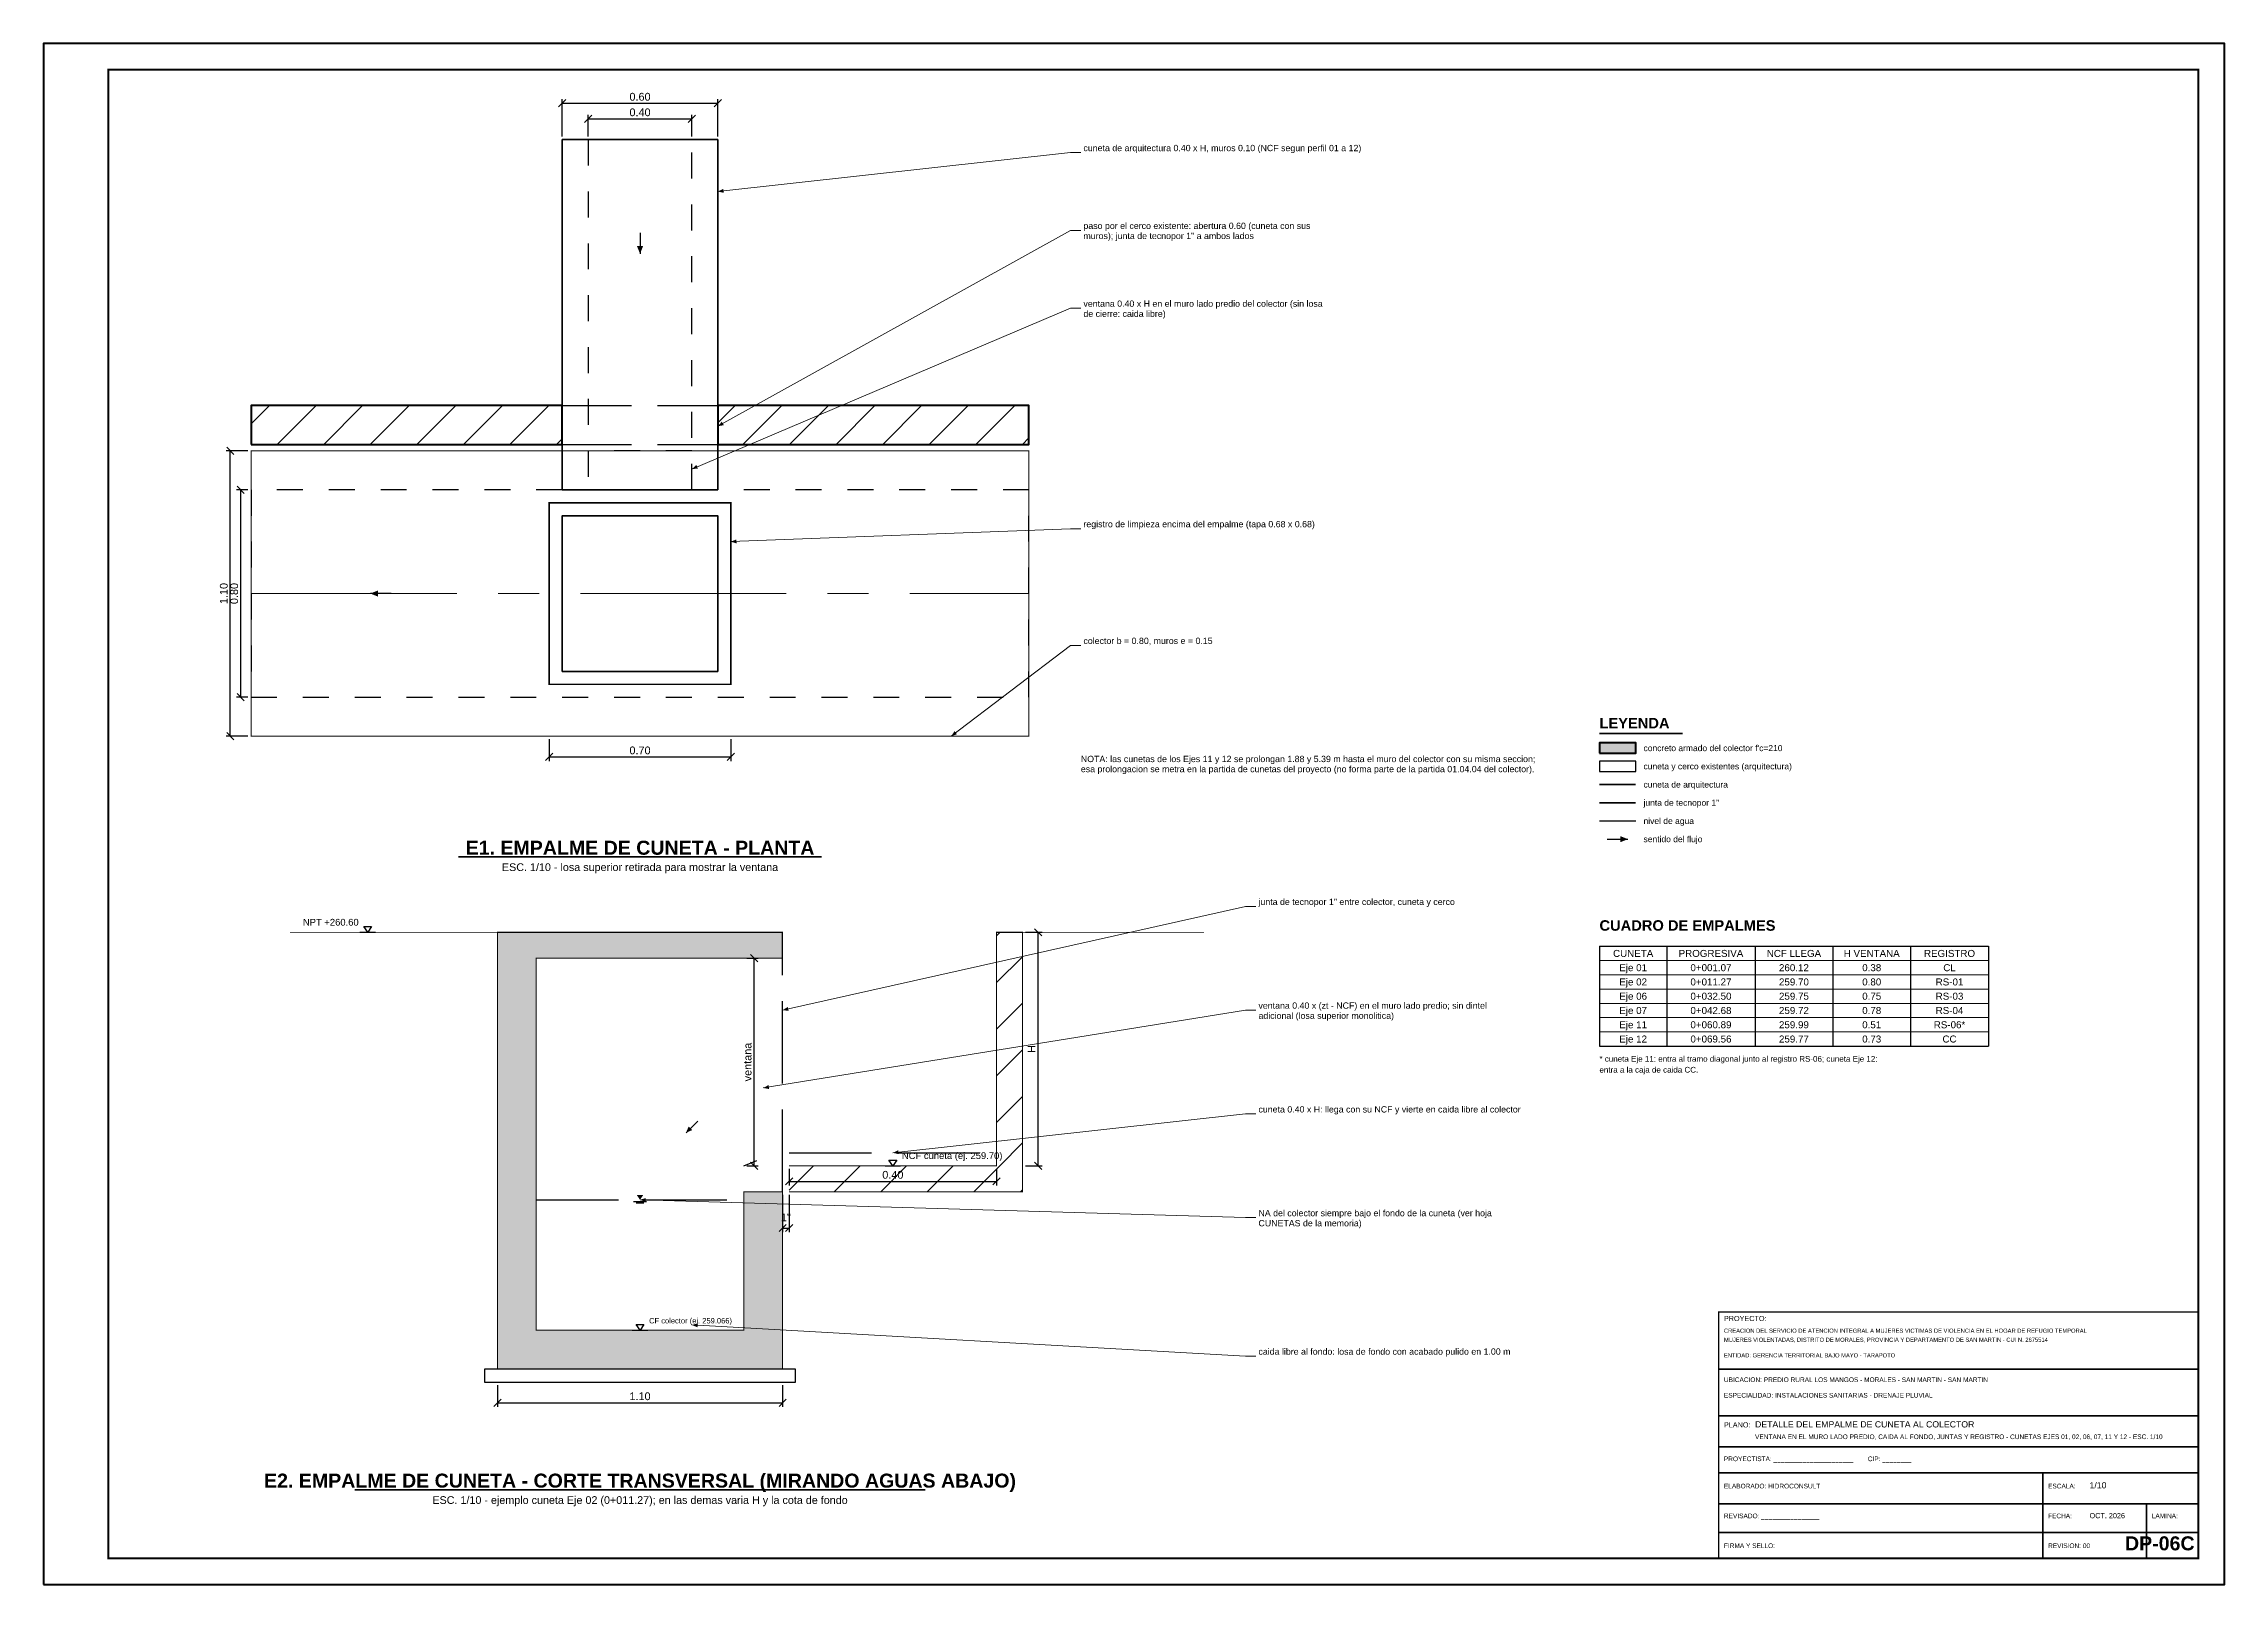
# Model space of a CAD drawing. Header units: metres. Extents: x 349021 to 349543, y 9281040 to 9281959.
# Drawn here: x 349210.98 to 349219.39, y 9281639.79 to 9281645.73 of the extents above; entities that cross this region are included whole.
import ezdxf
from ezdxf.enums import TextEntityAlignment as Align

# ---------------------------------------------------------------- set-up
doc = ezdxf.new("R2010")
doc.units = ezdxf.units.M
doc.header["$LTSCALE"] = 0.25
for name, pattern in [('CENTER', [5.08, 3.175, -0.635, 0.635, -0.635]), ('DASHED', [1.524, 1.27, -0.254]), ('HIDDEN', [0.375, 0.25, -0.125])]:
    doc.linetypes.add(name, pattern=pattern)
for name, color, linetype, lineweight in [('AGUA', 150, 'DASHED', 25), ('CERCO', 14, 'CONTINUOUS', 40), ('CONCRETO', 250, 'CONTINUOUS', 50), ('CONCRETO-OCULTO', 8, 'HIDDEN', 25), ('COTAS', 94, 'CONTINUOUS', 18), ('CUNETA', 3, 'CONTINUOUS', 35), ('EJE-COLECTOR', 1, 'CENTER', 18), ('GRILLA', 9, 'CONTINUOUS', 13), ('LLAMADAS', 30, 'CONTINUOUS', 18), ('MARCO', 7, 'CONTINUOUS', 50), ('MARCO-METALICO', 32, 'CONTINUOUS', 40), ('REGISTRO', 32, 'CONTINUOUS', 35), ('ROTULO', 7, 'CONTINUOUS', 35), ('TERRENO', 7, 'CONTINUOUS', 30), ('TITULOS', 160, 'CONTINUOUS', 35)]:
    doc.layers.add(name, color=color, linetype=linetype, lineweight=lineweight)
for name, color, linetype in [('AGUA-SIMBOLO', 150, 'CONTINUOUS'), ('CUNETA-OCULTA', 3, 'HIDDEN'), ('FLUJO', 150, 'CONTINUOUS'), ('JUNTAS', 8, 'DASHED'), ('LEYENDA', 7, 'CONTINUOUS'), ('NIVELES', 7, 'CONTINUOUS'), ('ROTULO-TEXTO', 7, 'CONTINUOUS'), ('SOLADO', 8, 'CONTINUOUS'), ('TERRENO-ACHURADO', 8, 'CONTINUOUS'), ('TEXTOS', 7, 'CONTINUOUS'), ('TEXTOS-NOTAS', 7, 'CONTINUOUS')]:
    doc.layers.add(name, color=color, linetype=linetype)
doc.layers.add('CONCRETO-ACHURADO', color=8, linetype='CONTINUOUS', true_color=0xe2e2e2)
doc.styles.get("Standard").update_dxf_attribs({"font": 'arial.ttf'})
doc.styles.add('TITULOS', font='arialbd.ttf')
doc.dimstyles.new('COT-10', dxfattribs={"dimscale": 0.01, "dimtxt": 3, "dimasz": 2.2, "dimexe": 1.6, "dimexo": 1.2, "dimgap": 1, "dimtad": 1, "dimzin": 0, "dimdsep": 46, "dimtxsty": 'Standard', "dimtsz": 1.4, "dimcen": 2.5, "dimclrd": 256, "dimclre": 256, "dimclrt": 7, "dimazin": 3, "dimtfac": 1, "dimtmove": 0, "dimatfit": 3})

msp = doc.modelspace()

# ---------------------------------------------------------------- texts
at = {"layer": 'LEYENDA'}
for s, p in [("concreto armado del colector f'c=210", (349217.15, 9281643.014)), ('cuneta y cerco existentes (arquitectura)', (349217.15, 9281642.9438)), ('cuneta de arquitectura', (349217.15, 9281642.8736)), ('junta de tecnopor 1"', (349217.15, 9281642.8034)), ('nivel de agua', (349217.15, 9281642.7332)), ('sentido del flujo', (349217.15, 9281642.663))]:
    msp.add_text(s, height=0.0234, dxfattribs=at).set_placement(p, align=Align.MIDDLE_LEFT)
at = {"layer": 'NIVELES'}
msp.add_text('NPT +260.60', height=0.026, dxfattribs=at).set_placement((349212.195, 9281642.3298), align=Align.RIGHT)
for s, height, p in [('NCF cuneta (ej. 259.70)', 0.026, (349214.29, 9281641.4298)), ('CF colector (ej. 259.066)', 0.0208, (349213.315, 9281640.796))]:
    msp.add_text(s, height=height, dxfattribs=at).set_placement(p)
at = {"layer": 'ROTULO-TEXTO'}
for s, height, p in [('CREACION DEL SERVICIO DE ATENCION INTEGRAL A MUJERES VICTIMAS DE VIOLENCIA EN EL HOGAR DE REFUGIO TEMPORAL', 0.016, (349217.46, 9281640.76)), ('PROYECTO:', 0.02, (349217.46, 9281640.805)), ('MUJERES VIOLENTADAS, DISTRITO DE MORALES, PROVINCIA Y DEPARTAMENTO DE SAN MARTIN - CUI N. 2675514', 0.016, (349217.46, 9281640.725)), ('ENTIDAD: GERENCIA TERRITORIAL BAJO MAYO - TARAPOTO', 0.016, (349217.46, 9281640.665)), ('UBICACION: PREDIO RURAL LOS MANGOS - MORALES - SAN MARTIN - SAN MARTIN', 0.018, (349217.46, 9281640.57)), ('ESPECIALIDAD: INSTALACIONES SANITARIAS - DRENAJE PLUVIAL', 0.018, (349217.46, 9281640.51)), ('PLANO:', 0.02, (349217.46, 9281640.395)), ('DETALLE DEL EMPALME DE CUNETA AL COLECTOR', 0.024, (349217.58, 9281640.395)), ('VENTANA EN EL MURO LADO PREDIO, CAIDA AL FONDO, JUNTAS Y REGISTRO - CUNETAS EJES 01, 02, 06, 07, 11 Y 12 - ESC. 1/10', 0.018, (349217.58, 9281640.35)), ('PROYECTISTA: ______________________        CIP: ________', 0.018, (349217.46, 9281640.265)), ('ELABORADO: HIDROCONSULT', 0.018, (349217.46, 9281640.16)), ('ESCALA:', 0.018, (349218.71, 9281640.16)), ('1/10', 0.024, (349218.87, 9281640.16)), ('REVISADO: ________________', 0.018, (349217.46, 9281640.045)), ('FECHA:', 0.018, (349218.71, 9281640.045)), ('OCT. 2026', 0.02, (349218.87, 9281640.045)), ('LAMINA:', 0.018, (349219.11, 9281640.045)), ('FIRMA Y SELLO:', 0.018, (349217.46, 9281639.93)), ('REVISION: 00', 0.018, (349218.71, 9281639.93))]:
    msp.add_text(s, height=height, dxfattribs=at).set_placement(p)
at = {"layer": 'TEXTOS'}
for s, p in [('cuneta de arquitectura 0.40 x H, muros 0.10 (NCF segun perfil 01 a 12)', (349214.99, 9281645.3154)), ('paso por el cerco existente: abertura 0.60 (cuneta con sus', (349214.99, 9281645.0154)), ('muros); junta de tecnopor 1" a ambos lados', (349214.99, 9281644.9765)), ('ventana 0.40 x H en el muro lado predio del colector (sin losa', (349214.99, 9281644.7154)), ('de cierre: caida libre)', (349214.99, 9281644.6765)), ('registro de limpieza encima del empalme (tapa 0.68 x 0.68)', (349214.99, 9281643.8654)), ('colector b = 0.80, muros e = 0.15', (349214.99, 9281643.4154)), ('esa prolongacion se metra en la partida de cunetas del proyecto (no forma parte de la partida 01.04.04 del colector).', (349214.98, 9281642.9211)), ('NOTA: las cunetas de los Ejes 11 y 12 se prolongan 1.88 y 5.39 m hasta el muro del colector con su misma seccion;', (349214.98, 9281642.96)), ('junta de tecnopor 1" entre colector, cuneta y cerco', (349215.665, 9281642.4092)), ('ventana 0.40 x (zt - NCF) en el muro lado predio; sin dintel', (349215.665, 9281642.0092)), ('adicional (losa superior monolitica)', (349215.665, 9281641.9703)), ('cuneta 0.40 x H: llega con su NCF y vierte en caida libre al colector', (349215.665, 9281641.6092)), ('CUNETAS de la memoria)', (349215.665, 9281641.1703)), ('NA del colector siempre bajo el fondo de la cuneta (ver hoja', (349215.665, 9281641.2092)), ('caida libre al fondo: losa de fondo con acabado pulido en 1.00 m', (349215.665, 9281640.6754))]:
    msp.add_text(s, height=0.0243, dxfattribs=at).set_placement(p)
for s, height, p in [('ESC. 1/10 - losa superior retirada para mostrar la ventana', 0.0297, (349213.28, 9281642.555)), ('CUNETA', 0.027, (349217.11, 9281642.2225)), ('Eje 01', 0.027, (349217.11, 9281642.1675)), ('PROGRESIVA', 0.027, (349217.41, 9281642.2225)), ('0+001.07', 0.027, (349217.41, 9281642.1675)), ('NCF LLEGA', 0.027, (349217.73, 9281642.2225)), ('260.12', 0.027, (349217.73, 9281642.1675)), ('H VENTANA', 0.027, (349218.03, 9281642.2225)), ('0.38', 0.027, (349218.03, 9281642.1675)), ('REGISTRO', 0.027, (349218.33, 9281642.2225)), ('CL', 0.027, (349218.33, 9281642.1675)), ('Eje 02', 0.027, (349217.11, 9281642.1125)), ('0+011.27', 0.027, (349217.41, 9281642.1125)), ('259.70', 0.027, (349217.73, 9281642.1125)), ('0.80', 0.027, (349218.03, 9281642.1125)), ('RS-01', 0.027, (349218.33, 9281642.1125)), ('Eje 06', 0.027, (349217.11, 9281642.0575)), ('Eje 07', 0.027, (349217.11, 9281642.0025)), ('0+032.50', 0.027, (349217.41, 9281642.0575)), ('0+042.68', 0.027, (349217.41, 9281642.0025)), ('259.75', 0.027, (349217.73, 9281642.0575)), ('259.72', 0.027, (349217.73, 9281642.0025)), ('0.75', 0.027, (349218.03, 9281642.0575)), ('0.78', 0.027, (349218.03, 9281642.0025)), ('RS-03', 0.027, (349218.33, 9281642.0575)), ('RS-04', 0.027, (349218.33, 9281642.0025)), ('Eje 11', 0.027, (349217.11, 9281641.9475)), ('0+060.89', 0.027, (349217.41, 9281641.9475)), ('259.99', 0.027, (349217.73, 9281641.9475)), ('0.51', 0.027, (349218.03, 9281641.9475)), ('RS-06*', 0.027, (349218.33, 9281641.9475)), ('Eje 12', 0.027, (349217.11, 9281641.8925)), ('0+069.56', 0.027, (349217.41, 9281641.8925)), ('259.77', 0.027, (349217.73, 9281641.8925)), ('0.73', 0.027, (349218.03, 9281641.8925)), ('CC', 0.027, (349218.33, 9281641.8925)), ('ESC. 1/10 - ejemplo cuneta Eje 02 (0+011.27); en las demas varia H y la cota de fondo', 0.0297, (349213.28, 9281640.115))]:
    msp.add_text(s, height=height, dxfattribs=at).set_placement(p, align=Align.MIDDLE_CENTER)
at = {"layer": 'TEXTOS-NOTAS'}
for s, p in [('* cuneta Eje 11: entra al tramo diagonal junto al registro RS-06; cuneta Eje 12:', (349216.98, 9281641.805)), ('entra a la caja de caida CC.', (349216.98, 9281641.763))]:
    msp.add_text(s, height=0.0221, dxfattribs=at).set_placement(p)
at = {"layer": 'TITULOS', "style": 'TITULOS'}
for s, p in [('LEYENDA', (349216.98, 9281643.09)), ('CUADRO DE EMPALMES', (349216.98, 9281642.31))]:
    msp.add_text(s, height=0.0405, dxfattribs=at).set_placement(p)
for s, p in [('E1. EMPALME DE CUNETA - PLANTA', (349213.28, 9281642.63)), ('E2. EMPALME DE CUNETA - CORTE TRANSVERSAL (MIRANDO AGUAS ABAJO)', (349213.28, 9281640.19))]:
    msp.add_text(s, height=0.054, dxfattribs=at).set_placement(p, align=Align.MIDDLE_CENTER)
msp.add_text('DP-06C', height=0.054, dxfattribs=at).set_placement((349219.275, 9281639.905), align=Align.BOTTOM_RIGHT)

# ---------------------------------------------------------------- blocks, each defined once
blk = doc.blocks.new('SIMB-FLECHA')
at = {"layer": 'FLUJO'}
blk.add_lwpolyline([(-4, 0), (4, 0)], dxfattribs=at)
blk.add_solid([(4, 0), (1, 1.2), (1, -1.2)], dxfattribs=at)
blk = doc.blocks.new('SIMB-AGUA')
at = {"layer": 'AGUA-SIMBOLO'}
for p, q in [((-2.5, -0.6), (2.5, -0.6)), ((-1.5, -1.2), (1.5, -1.2))]:
    blk.add_line(p, q, dxfattribs=at)
blk.add_solid([(0, 0), (-1.2, 1.8), (1.2, 1.8)], dxfattribs=at)
blk = doc.blocks.new('SIMB-NIVEL')
at = {"layer": 'NIVELES'}
blk.add_line((-3, 0), (3, 0), dxfattribs=at)
blk.add_lwpolyline([(0, 0), (-1.5, 2.2), (1.5, 2.2)], close=True, dxfattribs=at)

# ---------------------------------------------------------------- dimensions: what is measured, and where the dimension line sits
at = {"layer": 'COTAS'}
for base, p1, p2, text in [((349212.98, 9281645.5), (349212.98, 9281645.36), (349213.58, 9281645.36), '0.60'), ((349213.08, 9281645.44), (349213.08, 9281645.36), (349213.48, 9281645.36), '0.40'), ((349212.93, 9281642.98), (349212.93, 9281643.06), (349213.63, 9281643.06), '0.70'), ((349213.855, 9281641.3438), (349213.855, 9281641.4038), (349214.655, 9281641.4038), '0.40'), ((349213.83, 9281641.1638), (349213.83, 9281641.3038), (349213.855, 9281641.3038), '1"')]:
    msp.add_linear_dim(base=base, p1=p1, p2=p2, text=text, dimstyle='COT-10', dxfattribs=at).render()
for base, p1, p2 in [((349211.7, 9281643.06), (349211.78, 9281643.06), (349211.78, 9281644.16)), ((349211.74, 9281643.21), (349211.78, 9281643.21), (349211.78, 9281644.01))]:
    msp.add_linear_dim(base=base, p1=p1, p2=p2, angle=90, dimstyle='COT-10', dxfattribs=at).render()
for base, p1, p2, text in [((349214.815, 9281641.4038), (349214.755, 9281641.4038), (349214.755, 9281642.3038), 'H'), ((349213.72, 9281641.4038), (349213.68, 9281641.4038), (349213.68, 9281642.2038), 'ventana')]:
    msp.add_linear_dim(base=base, p1=p1, p2=p2, angle=90, text=text, dimstyle='COT-10', dxfattribs=at).render()
msp.add_linear_dim(base=(349212.73, 9281640.49), p1=(349212.73, 9281640.57), p2=(349213.83, 9281640.57), dimstyle='COT-10', dxfattribs=at).render()

# ---------------------------------------------------------------- hatches: boundary and pattern name
at = {"layer": 'CONCRETO-ACHURADO', "true_color": 0xe2e2e2}
h = msp.add_hatch(color=7, dxfattribs=at)
h.dxf.hatch_style = 1
h.paths.add_polyline_path([(349216.98, 9281642.994), (349217.12, 9281642.994), (349217.12, 9281643.034), (349216.98, 9281643.034)])
h = msp.add_hatch(color=7, dxfattribs=at)
h.dxf.hatch_style = 1
h.paths.add_polyline_path([(349212.73, 9281640.77), (349212.88, 9281640.77), (349212.88, 9281642.3038), (349212.73, 9281642.3038)])
h = msp.add_hatch(color=7, dxfattribs=at)
h.dxf.hatch_style = 1
h.paths.add_polyline_path([(349212.88, 9281642.2038), (349213.83, 9281642.2038), (349213.83, 9281642.3038), (349212.88, 9281642.3038)])
h = msp.add_hatch(color=7, dxfattribs=at)
h.dxf.hatch_style = 1
h.paths.add_polyline_path([(349213.68, 9281640.77), (349213.83, 9281640.77), (349213.83, 9281641.3038), (349213.68, 9281641.3038)])
h = msp.add_hatch(color=7, dxfattribs=at)
h.dxf.hatch_style = 1
h.paths.add_polyline_path([(349212.73, 9281640.62), (349213.83, 9281640.62), (349213.83, 9281640.77), (349212.73, 9281640.77)])
at = {"layer": 'TERRENO-ACHURADO'}
h = msp.add_hatch(dxfattribs=at)
h.set_pattern_fill('ANSI31', scale=0.04)
h.paths.add_polyline_path([(349211.78, 9281644.185), (349212.98, 9281644.185), (349212.98, 9281644.335), (349211.78, 9281644.335)])
h = msp.add_hatch(dxfattribs=at)
h.set_pattern_fill('ANSI31', scale=0.04)
h.paths.add_polyline_path([(349213.58, 9281644.185), (349214.78, 9281644.185), (349214.78, 9281644.335), (349213.58, 9281644.335)])
h = msp.add_hatch(dxfattribs=at)
h.set_pattern_fill('ANSI31', scale=0.04)
h.paths.add_polyline_path([(349214.655, 9281641.4038), (349214.755, 9281641.4038), (349214.755, 9281642.3038), (349214.655, 9281642.3038)])
h = msp.add_hatch(dxfattribs=at)
h.set_pattern_fill('ANSI31', scale=0.04)
h.paths.add_polyline_path([(349213.855, 9281641.3038), (349214.755, 9281641.3038), (349214.755, 9281641.4038), (349213.855, 9281641.4038)])

# ---------------------------------------------------------------- linework, layer by layer
at = {"layer": 'AGUA'}
for p, q in [((349216.98, 9281642.7332), (349217.12, 9281642.7332)), ((349213.855, 9281641.4538), (349214.655, 9281641.4538)), ((349212.88, 9281641.2725), (349213.68, 9281641.2725))]:
    msp.add_line(p, q, dxfattribs=at)
at = {"layer": 'CERCO'}
for points in [[(349211.78, 9281644.185), (349212.98, 9281644.185), (349212.98, 9281644.335), (349211.78, 9281644.335)], [(349213.58, 9281644.185), (349214.78, 9281644.185), (349214.78, 9281644.335), (349213.58, 9281644.335)]]:
    msp.add_lwpolyline(points, close=True, dxfattribs=at)
at = {"layer": 'CONCRETO', "const_width": 0.004}
for points in [[(349211.78, 9281643.06), (349214.78, 9281643.06), (349214.78, 9281644.16), (349211.78, 9281644.16)], [(349212.73, 9281640.62), (349213.83, 9281640.62), (349213.83, 9281641.3038), (349213.68, 9281641.3038), (349213.68, 9281640.77), (349212.88, 9281640.77), (349212.88, 9281642.2038), (349213.68, 9281642.2038), (349213.68, 9281642.2038), (349213.83, 9281642.2038), (349213.83, 9281642.3038), (349212.73, 9281642.3038)]]:
    msp.add_lwpolyline(points, close=True, dxfattribs=at)
at = {"layer": 'CONCRETO'}
msp.add_lwpolyline([(349216.98, 9281642.994), (349217.12, 9281642.994), (349217.12, 9281643.034), (349216.98, 9281643.034)], close=True, dxfattribs=at)
at = {"layer": 'CONCRETO-OCULTO'}
for points in [[(349213.08, 9281644.01), (349213.48, 9281644.01), (349213.48, 9281644.16), (349213.08, 9281644.16)], [(349211.78, 9281643.21), (349214.78, 9281643.21), (349214.78, 9281644.01), (349211.78, 9281644.01)]]:
    msp.add_lwpolyline(points, close=True, dxfattribs=at)
at = {"layer": 'CUNETA'}
msp.add_lwpolyline([(349212.98, 9281644.01), (349213.58, 9281644.01), (349213.58, 9281645.36), (349212.98, 9281645.36)], close=True, dxfattribs=at)
for points, const_width in [([(349216.98, 9281642.8736), (349217.12, 9281642.8736)], 0.007), ([(349213.855, 9281641.3038), (349214.755, 9281641.3038), (349214.755, 9281642.3038), (349214.655, 9281642.3038), (349214.655, 9281641.4038), (349213.855, 9281641.4038)], 0.004)]:
    msp.add_lwpolyline(points, dxfattribs=dict(at, const_width=const_width))
at = {"layer": 'CUNETA-OCULTA'}
msp.add_lwpolyline([(349213.08, 9281644.01), (349213.48, 9281644.01), (349213.48, 9281645.36), (349213.08, 9281645.36)], close=True, dxfattribs=at)
at = {"layer": 'EJE-COLECTOR'}
msp.add_line((349211.78, 9281643.61), (349214.78, 9281643.61), dxfattribs=at)
at = {"layer": 'FLUJO'}
msp.add_lwpolyline([(349213.68, 9281641.4038), (349213.73, 9281641.4238)], dxfattribs=at)
at = {"layer": 'GRILLA'}
for p, q in [((349216.98, 9281642.195), (349218.48, 9281642.195)), ((349216.98, 9281642.14), (349218.48, 9281642.14)), ((349216.98, 9281642.085), (349218.48, 9281642.085)), ((349216.98, 9281642.03), (349218.48, 9281642.03)), ((349216.98, 9281641.975), (349218.48, 9281641.975)), ((349216.98, 9281641.92), (349218.48, 9281641.92))]:
    msp.add_line(p, q, dxfattribs=at)
at = {"layer": 'JUNTAS'}
for p, q in [((349212.93, 9281644.335), (349213.63, 9281644.335)), ((349212.93, 9281644.185), (349213.63, 9281644.185))]:
    msp.add_line(p, q, dxfattribs=at)
at = {"layer": 'JUNTAS', "const_width": 0.007}
msp.add_lwpolyline([(349216.98, 9281642.8034), (349217.12, 9281642.8034)], dxfattribs=at)
at = {"layer": 'JUNTAS'}
msp.add_lwpolyline([(349213.83, 9281641.3038), (349213.83, 9281642.3038)], dxfattribs=at)
at = {"layer": 'LLAMADAS'}
for p, q in [((349214.94, 9281645.31), (349213.58, 9281645.16)), ((349214.98, 9281645.31), (349214.94, 9281645.31)), ((349214.94, 9281645.01), (349213.58, 9281644.255)), ((349214.98, 9281645.01), (349214.94, 9281645.01)), ((349214.94, 9281644.71), (349213.48, 9281644.09)), ((349214.98, 9281644.71), (349214.94, 9281644.71)), ((349214.94, 9281643.86), (349213.63, 9281643.81)), ((349214.98, 9281643.86), (349214.94, 9281643.86)), ((349214.94, 9281643.41), (349214.48, 9281643.06)), ((349214.98, 9281643.41), (349214.94, 9281643.41)), ((349215.615, 9281642.4038), (349213.83, 9281642.0038)), ((349215.655, 9281642.4038), (349215.615, 9281642.4038)), ((349215.615, 9281642.0038), (349213.755, 9281641.7038)), ((349215.655, 9281642.0038), (349215.615, 9281642.0038)), ((349215.615, 9281641.6038), (349214.255, 9281641.4538)), ((349215.655, 9281641.6038), (349215.615, 9281641.6038)), ((349215.615, 9281641.2038), (349213.28, 9281641.2725)), ((349215.655, 9281641.2038), (349215.615, 9281641.2038)), ((349215.615, 9281640.67), (349213.48, 9281640.79)), ((349215.655, 9281640.67), (349215.615, 9281640.67))]:
    msp.add_line(p, q, dxfattribs=at)
for points in [[(349213.58, 9281645.16), (349213.6027, 9281645.1548), (349213.601, 9281645.1701)], [(349213.58, 9281644.255), (349213.603, 9281644.2589), (349213.5955, 9281644.2724)], [(349213.48, 9281644.09), (349213.5033, 9281644.0915), (349213.4972, 9281644.1057)], [(349213.63, 9281643.81), (349213.6523, 9281643.8031), (349213.6517, 9281643.8185)], [(349214.48, 9281643.06), (349214.5022, 9281643.0672), (349214.4928, 9281643.0794)], [(349213.83, 9281642.0038), (349213.8532, 9281642.0011), (349213.8498, 9281642.0161)], [(349213.755, 9281641.7038), (349213.7779, 9281641.6997), (349213.7755, 9281641.7149)], [(349214.255, 9281641.4538), (349214.2777, 9281641.4486), (349214.276, 9281641.4639)], [(349213.28, 9281641.2725), (349213.3018, 9281641.2641), (349213.3022, 9281641.2795)], [(349213.48, 9281640.79), (349213.5015, 9281640.7811), (349213.5024, 9281640.7965)]]:
    msp.add_solid(points, dxfattribs=at)
at = {"layer": 'MARCO'}
msp.add_lwpolyline([(349210.98, 9281639.79), (349219.39, 9281639.79), (349219.39, 9281645.73), (349210.98, 9281645.73)], close=True, dxfattribs=at)
at = {"layer": 'MARCO', "const_width": 0.008}
msp.add_lwpolyline([(349211.23, 9281639.89), (349219.29, 9281639.89), (349219.29, 9281645.63), (349211.23, 9281645.63)], close=True, dxfattribs=at)
at = {"layer": 'MARCO-METALICO', "const_width": 0.006}
msp.add_lwpolyline([(349212.93, 9281643.26), (349213.63, 9281643.26), (349213.63, 9281643.96), (349212.93, 9281643.96)], close=True, dxfattribs=at)
at = {"layer": 'REGISTRO'}
msp.add_lwpolyline([(349212.98, 9281643.31), (349213.58, 9281643.31), (349213.58, 9281643.91), (349212.98, 9281643.91)], close=True, dxfattribs=at)
at = {"layer": 'ROTULO'}
for p, q in [((349217.44, 9281640.62), (349219.29, 9281640.62)), ((349217.44, 9281640.44), (349219.29, 9281640.44)), ((349217.44, 9281640.32), (349219.29, 9281640.32)), ((349217.44, 9281640.22), (349219.29, 9281640.22)), ((349218.69, 9281640.22), (349218.69, 9281639.89)), ((349217.44, 9281640.1), (349219.29, 9281640.1)), ((349219.09, 9281640.1), (349219.09, 9281639.89)), ((349217.44, 9281639.99), (349219.29, 9281639.99))]:
    msp.add_line(p, q, dxfattribs=at)
at = {"layer": 'ROTULO', "const_width": 0.005}
msp.add_lwpolyline([(349217.44, 9281639.89), (349219.29, 9281639.89), (349219.29, 9281640.84), (349217.44, 9281640.84)], close=True, dxfattribs=at)
at = {"layer": 'SOLADO'}
msp.add_lwpolyline([(349212.68, 9281640.57), (349213.88, 9281640.57), (349213.88, 9281640.62), (349212.68, 9281640.62)], close=True, dxfattribs=at)
at = {"layer": 'TERRENO', "const_width": 0.003}
for points in [[(349211.93, 9281642.3038), (349212.73, 9281642.3038)], [(349214.755, 9281642.3038), (349215.455, 9281642.3038), (349215.455, 9281642.3038)]]:
    msp.add_lwpolyline(points, dxfattribs=at)
at = {"layer": 'TERRENO-ACHURADO'}
msp.add_lwpolyline([(349216.98, 9281642.9238), (349217.12, 9281642.9238), (349217.12, 9281642.9638), (349216.98, 9281642.9638)], close=True, dxfattribs=at)
at = {"layer": 'TEXTOS'}
for p, q in [((349216.98, 9281642.25), (349218.48, 9281642.25)), ((349216.98, 9281642.25), (349216.98, 9281641.865)), ((349217.24, 9281642.25), (349217.24, 9281641.865)), ((349217.58, 9281642.25), (349217.58, 9281641.865)), ((349217.88, 9281642.25), (349217.88, 9281641.865)), ((349218.18, 9281642.25), (349218.18, 9281641.865)), ((349218.48, 9281642.25), (349218.48, 9281641.865)), ((349216.98, 9281641.865), (349218.48, 9281641.865))]:
    msp.add_line(p, q, dxfattribs=at)
at = {"layer": 'TITULOS'}
for p, q in [((349216.98, 9281643.07), (349217.3, 9281643.07)), ((349212.58, 9281642.595), (349213.98, 9281642.595)), ((349212.18, 9281640.155), (349214.38, 9281640.155))]:
    msp.add_line(p, q, dxfattribs=at)

# ---------------------------------------------------------------- block references
at = {"xscale": 0.01, "yscale": 0.01}
msp.add_blockref('SIMB-AGUA', (349213.28, 9281641.2725), dxfattribs=at)
at = {"layer": 'FLUJO'}
for p, xscale, yscale, rotation in [((349213.28, 9281644.96), 0.01, 0.01, -90), ((349212.28, 9281643.61), 0.01, 0.01, 180), ((349213.48, 9281641.5538), 0.008, 0.008, -135)]:
    msp.add_blockref('SIMB-FLECHA', p, dxfattribs=dict(at, xscale=xscale, yscale=yscale, rotation=rotation))
at = {"layer": 'FLUJO', "xscale": 0.01, "yscale": 0.01}
msp.add_blockref('SIMB-FLECHA', (349217.05, 9281642.663), dxfattribs=at)
at = {"layer": 'NIVELES', "xscale": 0.01, "yscale": 0.01}
for p in [(349212.23, 9281642.3038), (349214.255, 9281641.4038), (349213.28, 9281640.77)]:
    msp.add_blockref('SIMB-NIVEL', p, dxfattribs=at)

msp.set_redraw_order([(e.dxf.handle, doc.entitydb.next_handle()) for e in msp.query("TEXT MTEXT ATTDEF DIMENSION ARC_DIMENSION")])  # texts and dimensions are drawn at this point

doc.saveas('drawing.dxf')
